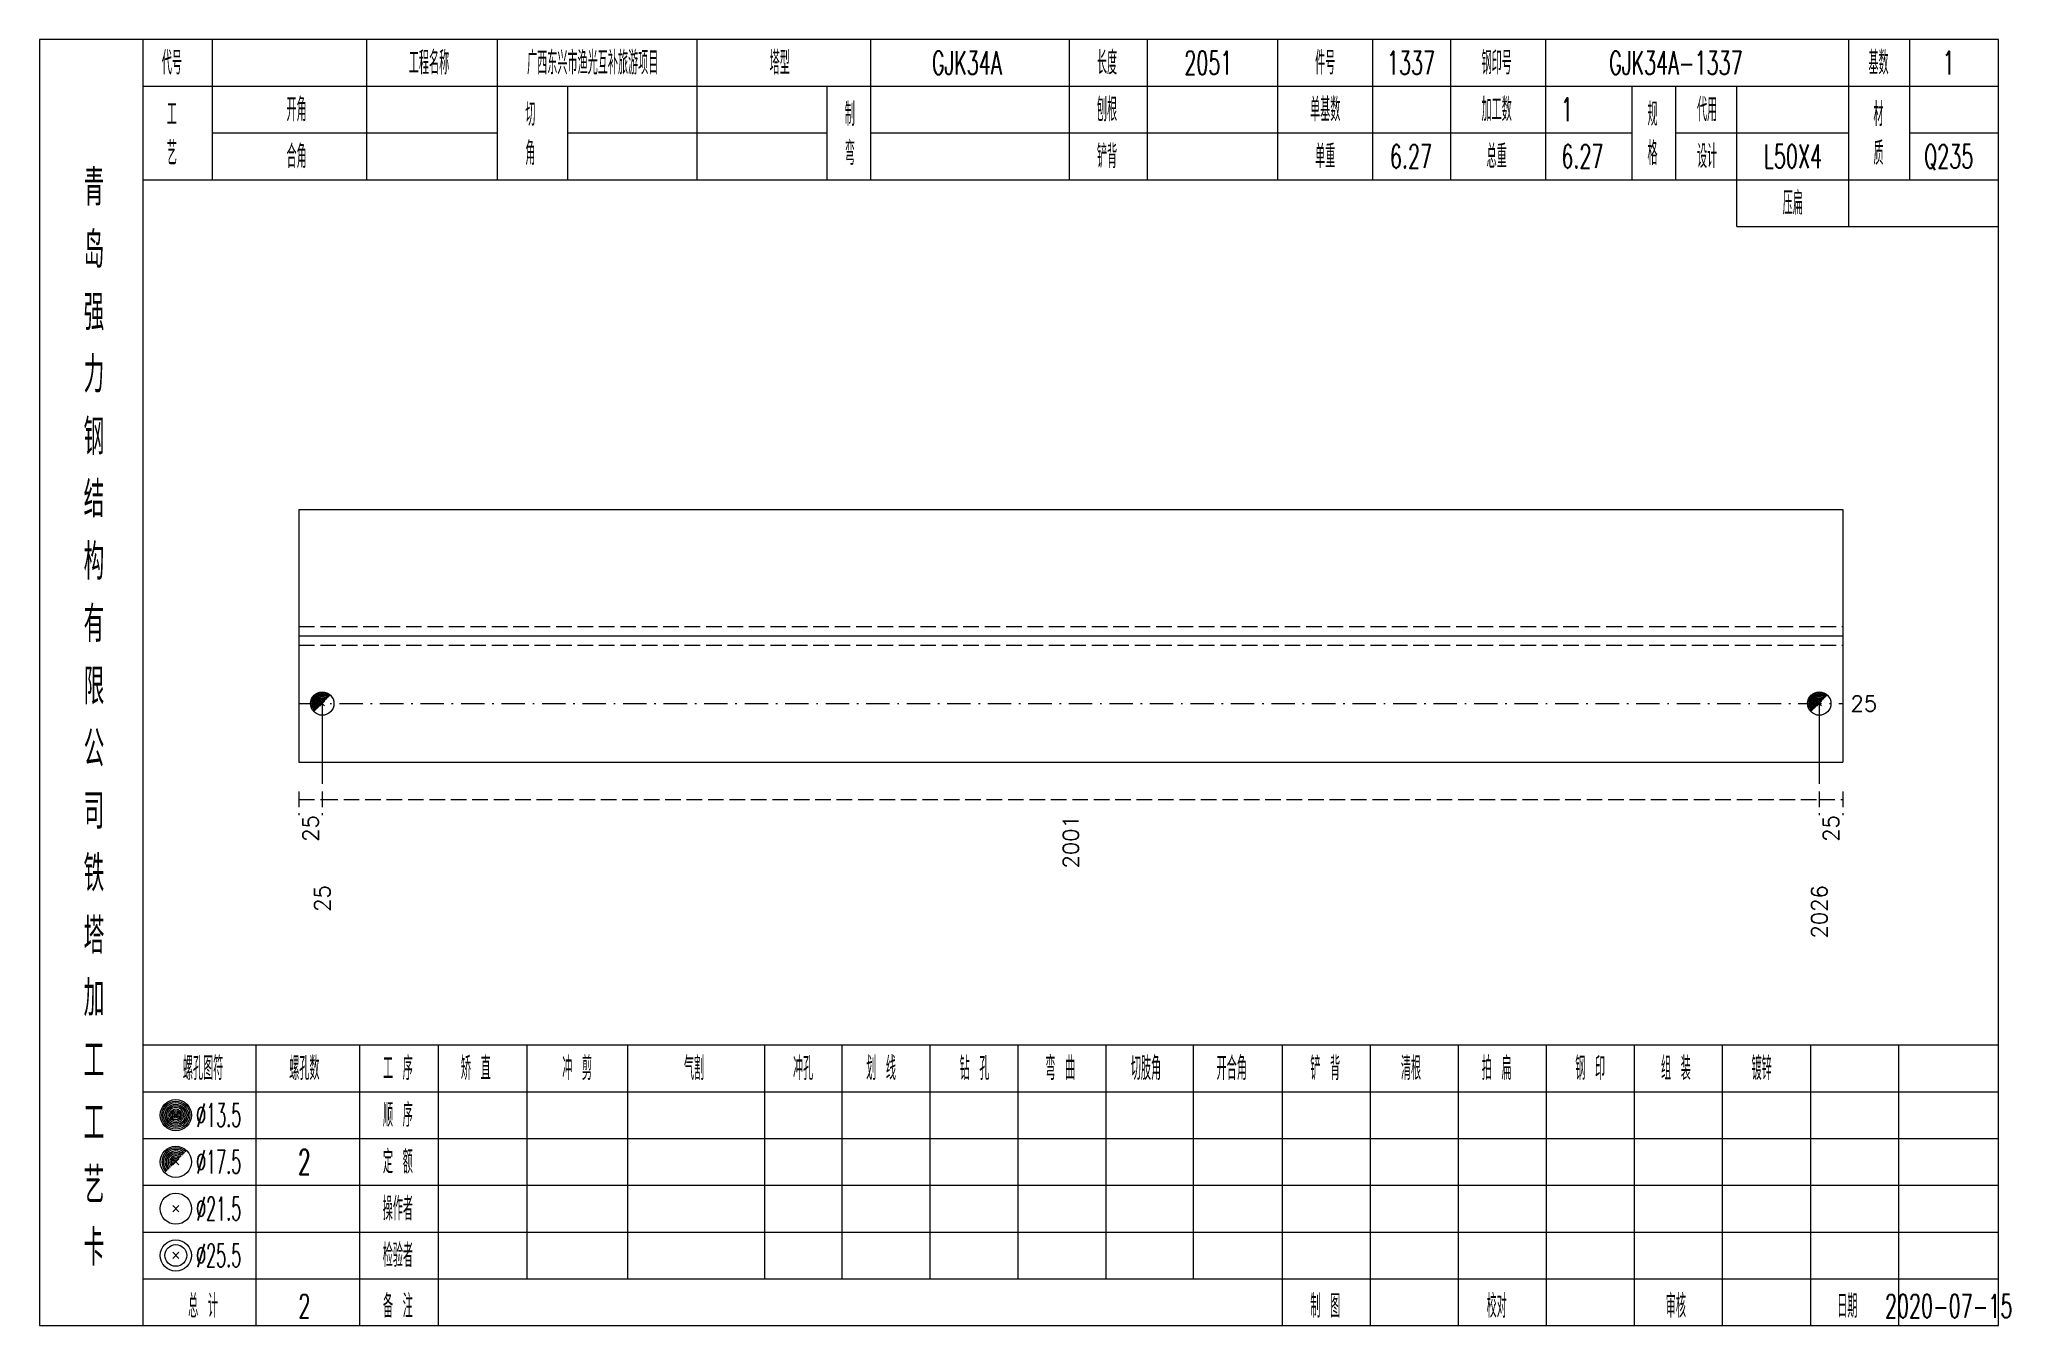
# Model space of a CAD drawing. Extents: x 0 to 2606, y -377 to 6479.
# Drawn here: x 0 to 252.9, y 175 to 340 of the extents above; entities that cross this region are included whole.
import ezdxf
from ezdxf.enums import TextEntityAlignment as Align

# ---------------------------------------------------------------- set-up
doc = ezdxf.new("R2010")
doc.units = 0
doc.header["$MEASUREMENT"] = 0
doc.linetypes.add('一点画线', pattern=[5.2, 3, -1, 0.2, -1])
doc.linetypes.add('虚线', pattern=[2.75, 2, -0.75])
doc.layers.get('0').update_dxf_attribs({"linetype": 'CONTINUOUS', "lineweight": 25})
doc.layers.add('1', color=7, linetype='CONTINUOUS', lineweight=25)
doc.layers.add('4', color=7, linetype='CONTINUOUS', lineweight=25)
doc.styles.get("Standard").update_dxf_attribs({"font": 'simplex.shx', "width": 0.7, "height": 3, "bigfont": 'gbhzfs.shx'})

msp = doc.modelspace()

# ---------------------------------------------------------------- texts
at = {"color": 7, "linetype": 'Continuous', "lineweight": 13}
msp.add_text('25', height=2, dxfattribs=at).set_placement((232.4, 254.8), align=Align.MIDDLE_LEFT)
at = {"color": 8, "linetype": 'Continuous', "lineweight": 9}
for s, p in [('25', (34.8, 240.5)), ('2001', (132.35, 240.5)), ('25', (229.9, 240.5))]:
    msp.add_text(s, height=2, rotation=90, dxfattribs=at).set_placement(p, align=Align.MIDDLE_RIGHT)
at = {"layer": '1', "color": 7, "linetype": 'Continuous', "lineweight": 13}
for s, p in [('25', (36.3, 231.5)), ('2026', (228.4, 231.5))]:
    msp.add_text(s, height=2, rotation=90, dxfattribs=at).set_placement(p, align=Align.MIDDLE_RIGHT)
at = {"layer": '4', "color": 1, "linetype": 'Continuous', "lineweight": 13}
for s, height, width, p in [('代号', 3, 0.6, (17, 337)), ('工程名称', 3, 0.6, (50, 337)), ('广西东兴市渔光互补旅游项目', 3, 0.6, (71, 337)), ('塔型', 3, 0.6, (95, 337)), ('GJK34A', 3, 0.6, (119, 337)), ('长度', 3, 0.6, (137, 337)), ('2051', 3, 0.6, (150, 337)), ('件号', 3, 0.6, (165, 337)), ('1337', 3, 0.6, (176, 337)), ('钢印号', 3, 0.6, (187, 337)), ('GJK34A-1337', 3, 0.6, (210, 337)), ('基数', 3, 0.6, (236, 337)), ('1', 3, 0.6, (245, 337)), ('工', 3, 0.6, (17, 330.4)), ('开角', 3, 0.6, (33, 331)), ('切', 3, 0.6, (63, 330.4)), ('制', 3, 0.6, (104, 330.4)), ('刨根', 3, 0.6, (137, 331)), ('单基数', 3, 0.6, (165, 331)), ('加工数', 3, 0.6, (187, 331)), ('1', 3, 0.6, (196, 331)), ('规', 3, 0.6, (207, 330.4)), ('代用', 3, 0.6, (214, 331)), ('材', 3, 0.6, (236, 330.4)), ('艺', 3, 0.6, (17, 325.4)), ('合角', 3, 0.6, (33, 325)), ('角', 3, 0.6, (63, 325.4)), ('弯', 3, 0.6, (104, 325.4)), ('铲背', 3, 0.6, (137, 325)), ('单重', 3, 0.6, (165, 325)), ('6.27', 3, 0.6, (176, 325)), ('总重', 3, 0.6, (187, 325)), ('6.27', 3, 0.6, (198, 325)), ('格', 3, 0.6, (207, 325.4)), ('设计', 3, 0.6, (214, 325)), ('L50X4', 3, 0.6, (225, 325)), ('质', 3, 0.6, (236, 325.4)), ('Q235', 3, 0.6, (245, 325)), ('青', 4.6, 0.8, (7, 321)), ('压扁', 3, 0.6, (225, 319)), ('岛', 4.6, 0.8, (7, 313)), ('强', 4.6, 0.8, (7, 305)), ('力', 4.6, 0.8, (7, 297)), ('钢', 4.6, 0.8, (7, 289)), ('结', 4.6, 0.8, (7, 281)), ('构', 4.6, 0.8, (7, 273)), ('有', 4.6, 0.8, (7, 265)), ('限', 4.6, 0.8, (7, 257)), ('公', 4.6, 0.8, (7, 249)), ('司', 4.6, 0.8, (7, 241)), ('铁', 4.6, 0.8, (7, 233)), ('塔', 4.6, 0.8, (7, 225)), ('加', 4.6, 0.8, (7, 217)), ('工', 4.6, 0.8, (7, 209)), ('螺孔图符', 3, 0.6, (21, 208)), ('螺孔数', 3, 0.6, (34, 208)), ('工 序', 3, 0.6, (46, 208)), ('矫 直', 3, 0.6, (56, 208)), ('冲 剪', 3, 0.6, (69, 208)), ('气割', 3, 0.6, (84, 208)), ('冲孔', 3, 0.6, (98, 208)), ('划 线', 3, 0.6, (108, 208)), ('钻 孔', 3, 0.6, (120, 208)), ('弯 曲', 3, 0.6, (131, 208)), ('切肢角', 3, 0.6, (142, 208)), ('开合角', 3, 0.6, (153, 208)), ('铲 背', 3, 0.6, (165, 208)), ('清根', 3, 0.6, (176, 208)), ('拍 扁', 3, 0.6, (187, 208)), ('钢 印', 3, 0.6, (199, 208)), ('组 装', 3, 0.6, (210, 208)), ('镀锌', 3, 0.6, (221, 208)), ('工', 4.6, 0.8, (7, 201)), ('%%C13.5', 3, 0.5, (23, 202)), ('顺 序', 3, 0.6, (46, 202)), ('%%C17.5', 3, 0.5, (23, 196)), ('2', 3.2, 0.6, (34, 196)), ('定 额', 3, 0.6, (46, 196)), ('艺', 4.6, 0.8, (7, 193)), ('%%C21.5', 3, 0.5, (23, 190)), ('操作者', 3, 0.6, (46, 190)), ('卡', 4.6, 0.8, (7, 185)), ('%%C25.5', 3, 0.5, (23, 184)), ('检验者', 3, 0.6, (46, 184)), ('总 计', 3, 0.6, (21, 177.5)), ('2', 3, 0.6, (34, 177.5)), ('备 注', 3, 0.6, (46, 177.5)), ('制 图', 3, 0.6, (165, 177.5)), ('校对', 3, 0.6, (187, 177.5)), ('审核', 3, 0.6, (210, 177.5)), ('日期', 3, 0.6, (232, 177.5)), ('2020-07-15', 3, 0.6, (245, 177.5))]:
    msp.add_text(s, height=height, dxfattribs=dict(at, width=width)).set_placement(p, align=Align.MIDDLE_CENTER)

# ---------------------------------------------------------------- linework, layer by layer
at = {"color": 7, "linetype": 'Continuous', "lineweight": 18}
for p, q in [((33.3, 279.7), (33.3, 247.3)), ((33.3, 279.7), (231.4, 279.7)), ((231.4, 279.7), (231.4, 247.3)), ((33.3, 263.5), (231.4, 263.5))]:
    msp.add_line(p, q, dxfattribs=at)
at = {"color": 1, "linetype": '虚线', "lineweight": 18}
for p, q in [((33.3, 264.7), (231.4, 264.7)), ((33.3, 262.3), (231.4, 262.3))]:
    msp.add_line(p, q, dxfattribs=at)
at = {"color": 3, "linetype": '一点画线', "lineweight": 13}
msp.add_line((33.3, 254.8), (231.4, 254.8), dxfattribs=at)
at = {"color": 7, "linetype": 'Continuous', "lineweight": 13}
for p, q in [((36.3, 254.8), (36.3, 244.5)), ((228.4, 254.8), (228.4, 244.5))]:
    msp.add_line(p, q, dxfattribs=at)
at = {"color": 8, "linetype": '虚线', "lineweight": 9}
for p, q in [((33.3, 243.5), (33.3, 240.5)), ((36.3, 243.5), (36.3, 240.5)), ((36.3, 243.5), (36.3, 240.5)), ((228.4, 243.5), (228.4, 240.5)), ((228.4, 243.5), (228.4, 240.5)), ((231.4, 243.5), (231.4, 240.5)), ((33.3, 242.5), (36.3, 242.5)), ((36.3, 242.5), (228.4, 242.5)), ((228.4, 242.5), (231.4, 242.5))]:
    msp.add_line(p, q, dxfattribs=at)
at = {"layer": '1', "color": 7, "linetype": 'Continuous', "lineweight": 0}
for p, q in [((36, 254.5), (36.6, 255.1)), ((36, 255.1), (36.6, 254.5)), ((228.1, 254.5), (228.7, 255.1)), ((228.1, 255.1), (228.7, 254.5))]:
    msp.add_line(p, q, dxfattribs=at)
at = {"layer": '1', "color": 7, "linetype": 'Continuous', "lineweight": 18}
msp.add_line((33.3, 247.3), (231.4, 247.3), dxfattribs=at)
at = {"layer": '1', "color": 7, "linetype": 'Continuous', "lineweight": 13}
for centre in [(36.3, 254.8), (228.4, 254.8)]:
    msp.add_circle(centre, 1.5, dxfattribs=at)
for centre, radius in [((36.3, 254.8), 1.35), ((36.3, 254.8), 1.2), ((36.3, 254.8), 1.05), ((36.3, 254.8), 0.9), ((36.3, 254.8), 0.75), ((228.4, 254.8), 1.35), ((228.4, 254.8), 1.2), ((228.4, 254.8), 1.05), ((228.4, 254.8), 0.9), ((228.4, 254.8), 0.75), ((36.3, 254.8), 0.6), ((36.3, 254.8), 0.45), ((36.3, 254.8), 0.3), ((36.3, 254.8), 0.15), ((228.4, 254.8), 0.6), ((228.4, 254.8), 0.45), ((228.4, 254.8), 0.3), ((228.4, 254.8), 0.15)]:
    msp.add_arc(centre, radius, 45, 225, dxfattribs=at)
at = {"layer": '4', "color": 1, "linetype": 'Continuous', "lineweight": 18}
for p, q in [((13.3, 175), (13.3, 340)), ((22.2, 322), (22.2, 340)), ((42, 322), (42, 340)), ((58.8, 322), (58.8, 340)), ((84.4, 322), (84.4, 340)), ((106.7, 322), (106.7, 340)), ((132.2, 322), (132.2, 340)), ((142.2, 322), (142.2, 340)), ((158.9, 322), (158.9, 340)), ((171.1, 322), (171.1, 340)), ((181.1, 322), (181.1, 340)), ((193.3, 322), (193.3, 340)), ((232.2, 316), (232.2, 340)), ((240, 322), (240, 340)), ((13.3, 334), (251.4, 334)), ((67.8, 322), (67.8, 334)), ((101.1, 322), (101.1, 334)), ((204.4, 322), (204.4, 334)), ((210, 322), (210, 334)), ((217.8, 316), (217.8, 334)), ((22.2, 328), (58.8, 328)), ((67.8, 328), (101.1, 328)), ((106.7, 328), (204.4, 328)), ((210, 328), (232.2, 328)), ((240, 328), (251.4, 328)), ((13.3, 322), (251.4, 322)), ((217.8, 316), (251.4, 316)), ((13.3, 211), (251.4, 211)), ((27.8, 175), (27.8, 211)), ((41.1, 175), (41.1, 211)), ((51.2, 175), (51.2, 211)), ((62.6, 181), (62.6, 211)), ((75.5, 181), (75.5, 211)), ((93.1, 181), (93.1, 211)), ((103, 181), (103, 211)), ((114.3, 181), (114.3, 211)), ((125.6, 181), (125.6, 211)), ((136.9, 181), (136.9, 211)), ((148.1, 181), (148.1, 211)), ((159.5, 181), (159.5, 211)), ((170.8, 181), (170.8, 211)), ((182.1, 181), (182.1, 211)), ((193.4, 181), (193.4, 211)), ((204.7, 181), (204.7, 211)), ((216, 181), (216, 211)), ((227.3, 181), (227.3, 211)), ((238.6, 181), (238.6, 211)), ((13.3, 205), (251.4, 205)), ((13.3, 199), (251.4, 199)), ((13.3, 193), (251.4, 193)), ((13.3, 187), (251.4, 187)), ((13.3, 181), (251.4, 181)), ((159.5, 175), (159.5, 181)), ((170.8, 175), (170.8, 181)), ((182.1, 175), (182.1, 181)), ((193.4, 175), (193.4, 181)), ((204.7, 175), (204.7, 181)), ((216, 175), (216, 181)), ((227.3, 175), (227.3, 181)), ((238.6, 175), (238.6, 181))]:
    msp.add_line(p, q, dxfattribs=at)
at = {"layer": '4', "color": 7, "linetype": 'Continuous', "lineweight": 13}
for p, q in [((17.3, 201.8), (17.7, 202.2)), ((17.7, 201.8), (17.3, 202.2)), ((17.1, 189.6), (17.9, 190.4)), ((17.9, 189.6), (17.1, 190.4)), ((17.1, 183.6), (17.9, 184.4)), ((17.9, 183.6), (17.1, 184.4))]:
    msp.add_line(p, q, dxfattribs=at)
at = {"layer": '4', "color": 7, "linetype": 'Continuous', "lineweight": 0}
for p, q in [((17.1, 195.6), (17.9, 196.4)), ((17.1, 196.4), (17.9, 195.6))]:
    msp.add_line(p, q, dxfattribs=at)
at = {"layer": '4', "color": 1, "linetype": 'Continuous', "lineweight": 18}
msp.add_lwpolyline([(0, 340), (0, 175), (251.4, 175), (251.4, 340)], close=True, dxfattribs=at)
at = {"layer": '4', "color": 7, "linetype": 'Continuous', "lineweight": 13}
for centre, radius in [((17.5, 202), 2), ((17.5, 202), 1.8), ((17.5, 202), 1.6), ((17.5, 202), 1.4), ((17.5, 202), 1.2), ((17.5, 202), 1), ((17.5, 202), 0.8), ((17.5, 202), 0.6), ((17.5, 202), 0.4), ((17.5, 202), 0.2), ((17.5, 196), 2), ((17.5, 190), 2), ((17.5, 184), 2), ((17.5, 184), 1.4)]:
    msp.add_circle(centre, radius, dxfattribs=at)
for radius in [1.8, 1.6, 1.4, 1.2, 1, 0.8, 0.6, 0.4, 0.2]:
    msp.add_arc((17.5, 196), radius, 45, 225, dxfattribs=at)

msp.set_redraw_order([(e.dxf.handle, doc.entitydb.next_handle()) for e in msp.query("TEXT MTEXT ATTDEF DIMENSION ARC_DIMENSION")])  # texts and dimensions are drawn at this point

doc.saveas('drawing.dxf')
